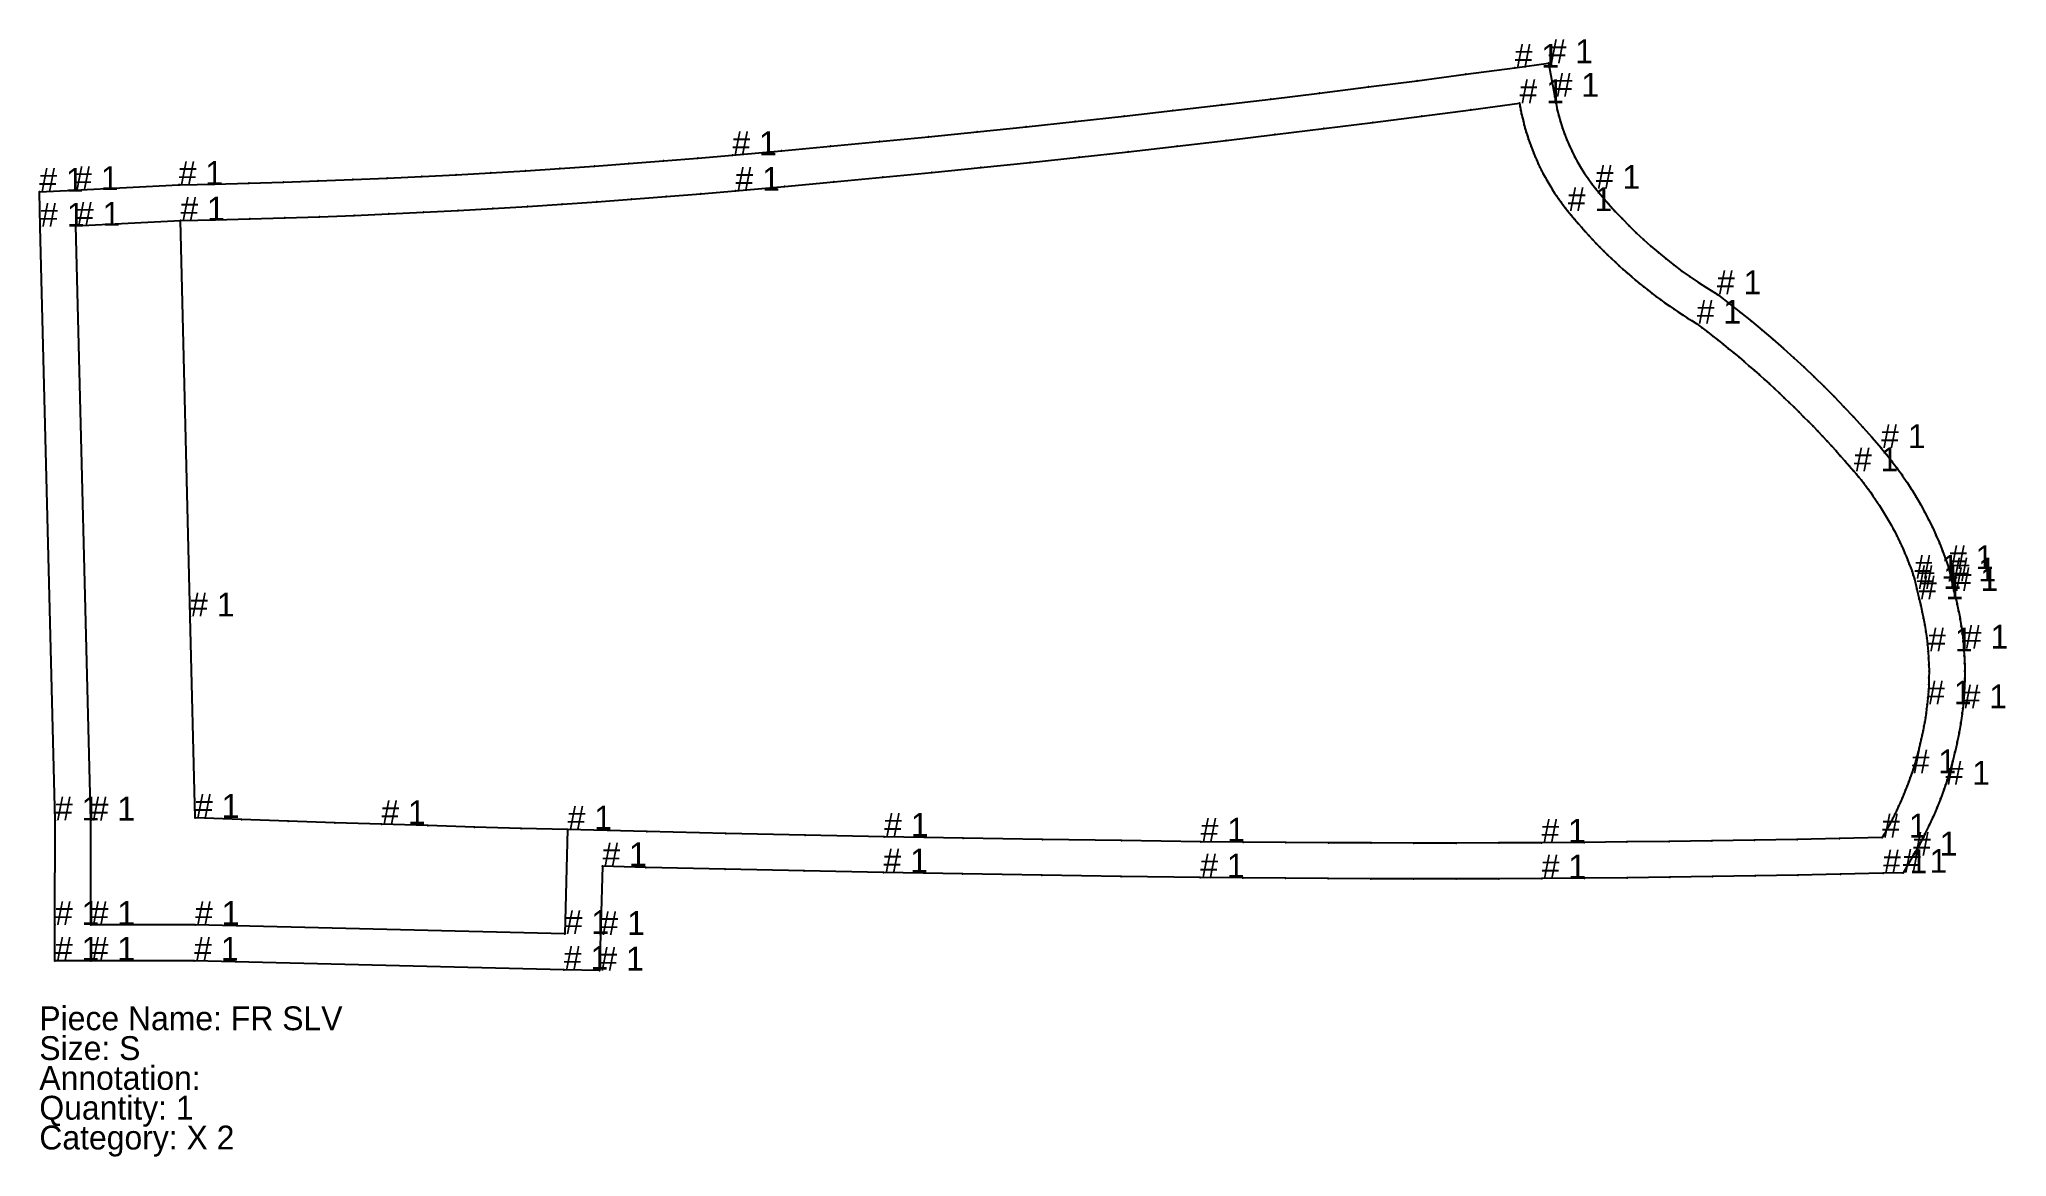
# Model space of a CAD drawing. Extents: x 0 to 5390, y -290 to 286.
# Drawn here: x 3834 to 4494, y -215 to 160 of the extents above; entities that cross this region are included whole.
import ezdxf

# ---------------------------------------------------------------- set-up
doc = ezdxf.new("R2010")
doc.units = 0

# ---------------------------------------------------------------- blocks, each defined once
blk = doc.blocks.new('FR_SLVS')
at = {"layer": '1'}
blk.add_lwpolyline([(188.83, -117.2), (188.19, -140.23), (187.85, -152.18), (175.9, -151.89), (51.94, -148.88), (17.24, -148.88), (5.23, -148.88), (5.24, -136.88), (5.25, -101.83), (0.29, 97.34), (0, 109.05), (11.7, 109.63), (46.74, 111.35), (47.07, 111.37), (58.69, 111.62), (70.29, 111.92), (81.89, 112.28), (93.48, 112.68), (105.08, 113.13), (116.67, 113.63), (128.25, 114.18), (139.84, 114.78), (151.42, 115.42), (163, 116.12), (174.58, 116.86), (186.16, 117.66), (197.73, 118.5), (209.29, 119.39), (220.86, 120.33), (232.42, 121.32), (248.85, 122.79), (265.29, 124.3), (281.71, 125.87), (298.14, 127.48), (314.55, 129.14), (330.97, 130.85), (347.38, 132.61), (363.78, 134.42), (380.17, 136.28), (396.57, 138.19), (412.95, 140.14), (429.33, 142.15), (445.71, 144.2), (462.07, 146.3), (478.43, 148.45), (494.81, 150.65), (506.16, 152.18), (508.21, 140.91), (508.63, 138.64), (509.07, 136.56), (509.59, 134.5), (510.17, 132.46), (510.81, 130.44), (511.52, 128.44), (512.29, 126.46), (513.13, 124.51), (514.02, 122.59), (514.98, 120.69), (516, 118.83), (517.08, 117), (518.21, 115.21), (519.41, 113.45), (520.66, 111.74), (521.98, 110.04), (524.08, 107.48), (526.26, 104.95), (528.49, 102.46), (530.77, 100.03), (533.11, 97.64), (535.51, 95.31), (537.95, 93.03), (540.44, 90.8), (542.98, 88.63), (545.57, 86.52), (548.2, 84.47), (550.88, 82.47), (553.6, 80.53), (556.37, 78.65), (559.17, 76.84), (562.13, 75.02), (562.62, 74.69), (563.1, 74.35), (566.83, 71.51), (570.53, 68.61), (574.18, 65.67), (577.79, 62.67), (581.37, 59.62), (584.9, 56.53), (588.38, 53.39), (591.83, 50.2), (595.23, 46.96), (598.58, 43.68), (601.89, 40.35), (605.15, 36.97), (608.37, 33.55), (611.54, 30.09), (614.66, 26.58), (617.62, 23.15), (617.69, 23.07), (617.77, 22.98), (619.43, 20.98), (619.53, 20.87), (619.62, 20.76), (621.24, 18.72), (621.32, 18.6), (621.41, 18.49), (622.98, 16.41), (623.07, 16.29), (623.15, 16.17), (624.67, 14.06), (624.75, 13.94), (624.84, 13.82), (626.3, 11.67), (626.38, 11.55), (626.46, 11.43), (627.88, 9.24), (627.95, 9.12), (628.03, 8.99), (629.39, 6.77), (629.46, 6.65), (629.54, 6.52), (630.84, 4.27), (630.92, 4.15), (630.99, 4.02), (632.24, 1.74), (632.31, 1.61), (632.37, 1.48), (633.57, -0.83), (633.64, -0.96), (633.7, -1.09), (634.84, -3.43), (634.9, -3.56), (634.96, -3.7), (636.05, -6.06), (636.1, -6.2), (636.16, -6.33), (637.19, -8.72), (637.24, -8.86), (637.3, -8.99), (638.27, -11.41), (638.32, -11.54), (638.37, -11.68), (639.28, -14.12), (639.33, -14.26), (639.38, -14.39), (640.22, -16.85), (640.44, -17.53), (640.61, -18.22), (641.35, -21.65), (642.04, -24.82), (642.54, -26.71), (642.57, -26.85), (642.61, -26.99), (643.13, -29.15), (643.16, -29.29), (643.19, -29.43), (643.65, -31.61), (643.68, -31.75), (643.71, -31.89), (644.12, -34.08), (644.15, -34.22), (644.17, -34.37), (644.53, -36.56), (644.55, -36.7), (644.57, -36.85), (644.88, -39.05), (644.9, -39.19), (644.92, -39.34), (645.17, -41.55), (645.18, -41.69), (645.2, -41.84), (645.4, -44.05), (645.41, -44.2), (645.42, -44.34), (645.56, -46.56), (645.57, -46.71), (645.58, -46.85), (645.67, -49.07), (645.68, -49.22), (645.68, -49.36), (645.72, -51.59), (645.72, -51.73), (645.72, -51.88), (645.7, -54.1), (645.7, -54.25), (645.7, -54.39), (645.63, -56.62), (645.62, -56.76), (645.62, -56.9), (645.49, -59.13), (645.49, -59.27), (645.47, -59.41), (645.3, -61.63), (645.28, -61.82), (645.26, -62.01), (645.02, -64.22), (644.85, -65.7), (644.83, -65.88), (644.81, -66.06), (644.39, -69), (644.36, -69.16), (644.34, -69.31), (643.84, -72.24), (643.81, -72.39), (643.78, -72.55), (643.21, -75.46), (643.18, -75.61), (643.15, -75.77), (642.5, -78.66), (642.46, -78.82), (642.42, -78.97), (641.7, -81.85), (641.66, -82), (641.62, -82.15), (640.82, -85.01), (640.77, -85.16), (640.73, -85.31), (639.85, -88.15), (639.8, -88.3), (639.76, -88.45), (639.28, -89.85), (638.81, -91.26), (638.75, -91.41), (638.7, -91.55), (637.68, -94.34), (637.62, -94.49), (637.57, -94.63), (636.47, -97.39), (636.41, -97.54), (636.35, -97.68), (635.18, -100.41), (635.12, -100.56), (635.05, -100.7), (633.81, -103.39), (633.75, -103.54), (633.68, -103.68), (632.37, -106.34), (632.3, -106.48), (632.23, -106.62), (630.85, -109.25), (630.77, -109.39), (630.7, -109.53), (629.25, -112.12), (629.19, -112.22), (629.13, -112.32), (628.38, -113.6), (625, -119.39), (618.3, -119.54), (604, -119.87), (589.69, -120.17), (575.38, -120.44), (561.06, -120.67), (546.75, -120.87), (532.44, -121.04), (518.13, -121.18), (503.84, -121.28), (489.5, -121.35), (475.19, -121.39), (460.88, -121.4), (446.56, -121.37), (432.25, -121.31), (417.94, -121.22), (403.63, -121.09), (389.34, -120.94), (362.76, -120.59), (336.2, -120.2), (309.64, -119.76), (283.1, -119.28), (256.52, -118.76), (229.96, -118.18), (203.41, -117.57)], close=True, dxfattribs=at)
at = {"layer": '14'}
blk.add_lwpolyline([(177.17, -104.91), (176.19, -139.89), (52.24, -136.88), (17.24, -136.88), (17.25, -101.84), (12.29, 97.64), (47.33, 99.37), (58.98, 99.62), (70.63, 99.93), (82.28, 100.28), (93.92, 100.69), (105.57, 101.14), (117.21, 101.64), (128.85, 102.19), (140.48, 102.79), (152.12, 103.44), (163.75, 104.14), (175.38, 104.89), (187, 105.69), (198.62, 106.53), (210.24, 107.43), (221.86, 108.37), (233.47, 109.37), (249.94, 110.84), (266.41, 112.36), (282.87, 113.92), (299.33, 115.54), (315.78, 117.21), (332.23, 118.92), (348.67, 120.68), (365.11, 122.5), (381.54, 124.36), (397.97, 126.27), (414.39, 128.23), (430.81, 130.24), (447.22, 132.3), (463.62, 134.4), (480.02, 136.56), (496.41, 138.76), (496.62, 137.53), (496.86, 136.3), (497.11, 135.07), (497.38, 133.84), (497.68, 132.63), (497.99, 131.41), (498.32, 130.2), (498.67, 129), (499.04, 127.8), (499.43, 126.61), (499.84, 125.43), (500.27, 124.25), (500.72, 123.08), (501.18, 121.91), (501.67, 120.76), (502.17, 119.61), (502.69, 118.47), (503.23, 117.34), (503.79, 116.22), (504.36, 115.1), (504.96, 114), (505.57, 112.9), (506.19, 111.82), (506.84, 110.74), (507.5, 109.68), (508.18, 108.63), (508.88, 107.58), (509.59, 106.55), (510.32, 105.53), (511.06, 104.52), (511.82, 103.53), (512.6, 102.55), (513.74, 101.15), (514.89, 99.76), (516.06, 98.39), (517.24, 97.03), (518.44, 95.68), (519.65, 94.34), (520.88, 93.02), (522.12, 91.72), (523.37, 90.42), (524.64, 89.14), (525.93, 87.88), (527.22, 86.62), (528.53, 85.39), (529.86, 84.17), (531.2, 82.96), (532.55, 81.76), (533.91, 80.59), (535.29, 79.42), (536.68, 78.28), (538.08, 77.14), (539.5, 76.03), (540.92, 74.92), (542.36, 73.84), (543.81, 72.77), (545.28, 71.72), (546.75, 70.68), (548.24, 69.66), (549.73, 68.65), (551.24, 67.67), (552.76, 66.69), (554.29, 65.74), (555.83, 64.8), (557.63, 63.44), (559.43, 62.06), (561.22, 60.67), (563, 59.27), (564.77, 57.85), (566.52, 56.42), (568.27, 54.99), (570.01, 53.54), (571.74, 52.07), (573.46, 50.6), (575.17, 49.11), (576.87, 47.61), (578.55, 46.1), (580.23, 44.58), (581.9, 43.05), (583.55, 41.51), (585.2, 39.95), (586.83, 38.38), (588.46, 36.8), (590.07, 35.21), (591.67, 33.61), (593.26, 32), (594.84, 30.38), (596.41, 28.75), (597.97, 27.1), (599.52, 25.45), (601.05, 23.78), (602.57, 22.11), (604.08, 20.42), (605.58, 18.72), (607.07, 17.02), (608.55, 15.3), (609.39, 14.31), (610.21, 13.3), (611.03, 12.28), (611.83, 11.26), (612.62, 10.23), (613.4, 9.18), (614.17, 8.13), (614.92, 7.07), (615.66, 5.99), (616.38, 4.91), (617.1, 3.82), (617.8, 2.73), (618.48, 1.62), (619.16, 0.51), (619.82, -0.62), (620.46, -1.75), (621.1, -2.88), (621.71, -4.03), (622.32, -5.18), (622.91, -6.34), (623.49, -7.51), (624.05, -8.68), (624.6, -9.87), (625.13, -11.05), (625.65, -12.25), (626.16, -13.45), (626.65, -14.65), (627.12, -15.86), (627.58, -17.08), (628.03, -18.3), (628.46, -19.53), (628.88, -20.77), (629.62, -24.19), (630.37, -27.62), (630.94, -29.77), (631.45, -31.94), (631.92, -34.11), (632.33, -36.3), (632.69, -38.5), (632.99, -40.7), (633.25, -42.91), (633.44, -45.13), (633.59, -47.35), (633.68, -49.57), (633.72, -51.79), (633.7, -54.02), (633.64, -56.24), (633.51, -58.46), (633.34, -60.68), (633.11, -62.89), (632.93, -64.37), (632.73, -65.84), (632.51, -67.3), (632.27, -68.77), (632.01, -70.23), (631.73, -71.69), (631.44, -73.14), (631.12, -74.59), (630.79, -76.04), (630.43, -77.48), (630.06, -78.91), (629.67, -80.34), (629.26, -81.77), (628.83, -83.19), (628.39, -84.61), (627.92, -86.01), (627.44, -87.42), (626.93, -88.81), (626.41, -90.2), (625.88, -91.58), (625.32, -92.96), (624.74, -94.33), (624.15, -95.69), (623.54, -97.04), (622.91, -98.38), (622.27, -99.72), (621.6, -101.05), (620.92, -102.36), (620.22, -103.67), (619.51, -104.97), (618.78, -106.26), (618.03, -107.54), (603.74, -107.88), (589.46, -108.17), (575.18, -108.44), (560.9, -108.67), (546.61, -108.87), (532.33, -109.04), (518.04, -109.18), (503.76, -109.28), (489.47, -109.35), (475.19, -109.39), (460.9, -109.4), (446.61, -109.37), (432.33, -109.31), (418.04, -109.22), (403.76, -109.09), (389.47, -108.94), (362.93, -108.59), (336.39, -108.2), (309.86, -107.77), (283.32, -107.29), (256.78, -106.76), (230.24, -106.19), (203.71, -105.57)], close=True, dxfattribs=at)
at = {"layer": '2'}
for p in [(506.16, 152.18), (496.41, 138.76), (0, 109.05), (47.33, 99.37), (47.33, 99.37), (12.29, 97.64), (5.25, -101.83), (17.25, -101.84), (52.24, -100.95), (52.24, -100.95), (52.24, -100.95), (52.24, -100.95), (52.24, -100.95), (177.17, -104.91), (177.17, -104.91), (177.17, -104.91), (177.17, -104.91), (177.17, -104.91), (618.03, -107.54), (188.83, -117.2), (188.83, -117.2), (625, -119.39), (17.24, -136.88), (52.24, -136.88), (176.19, -139.89), (5.23, -148.88), (51.94, -148.88), (187.85, -152.18)]:
    blk.add_point(p, dxfattribs=at)
at = {"layer": '3'}
for p in [(462.07, 146.3), (478.43, 148.45), (494.81, 150.65), (412.95, 140.14), (429.33, 142.15), (445.71, 144.2), (508.21, 140.91), (508.63, 138.64), (347.38, 132.61), (363.78, 134.42), (380.17, 136.28), (396.57, 138.19), (447.22, 132.3), (463.62, 134.4), (480.02, 136.56), (496.62, 137.53), (496.86, 136.3), (497.11, 135.07), (497.38, 133.84), (497.68, 132.63), (509.07, 136.56), (509.59, 134.5), (510.17, 132.46), (281.71, 125.87), (298.14, 127.48), (314.55, 129.14), (330.97, 130.85), (397.97, 126.27), (414.39, 128.23), (430.81, 130.24), (497.99, 131.41), (498.32, 130.2), (498.67, 129), (499.04, 127.8), (499.43, 126.61), (499.84, 125.43), (510.81, 130.44), (511.52, 128.44), (512.29, 126.46), (209.29, 119.39), (220.86, 120.33), (232.42, 121.32), (248.85, 122.79), (265.29, 124.3), (332.23, 118.92), (348.67, 120.68), (365.11, 122.5), (381.54, 124.36), (500.27, 124.25), (500.72, 123.08), (501.18, 121.91), (501.67, 120.76), (502.17, 119.61), (513.13, 124.51), (514.02, 122.59), (514.98, 120.69), (516, 118.83), (81.89, 112.28), (93.48, 112.68), (105.08, 113.13), (116.67, 113.63), (128.25, 114.18), (139.84, 114.78), (151.42, 115.42), (163, 116.12), (174.58, 116.86), (186.16, 117.66), (197.73, 118.5), (266.41, 112.36), (282.87, 113.92), (299.33, 115.54), (315.78, 117.21), (502.69, 118.47), (503.23, 117.34), (503.79, 116.22), (504.36, 115.1), (504.96, 114), (505.57, 112.9), (517.08, 117), (518.21, 115.21), (519.41, 113.45), (11.7, 109.63), (46.74, 111.35), (47.07, 111.37), (58.69, 111.62), (70.29, 111.92), (187, 105.69), (198.62, 106.53), (210.24, 107.43), (221.86, 108.37), (233.47, 109.37), (249.94, 110.84), (506.19, 111.82), (506.84, 110.74), (507.5, 109.68), (508.18, 108.63), (508.88, 107.58), (509.59, 106.55), (520.66, 111.74), (521.98, 110.04), (524.08, 107.48), (47.33, 99.37), (58.98, 99.62), (70.63, 99.93), (82.28, 100.28), (93.92, 100.69), (105.57, 101.14), (117.21, 101.64), (128.85, 102.19), (140.48, 102.79), (152.12, 103.44), (163.75, 104.14), (175.38, 104.89), (510.32, 105.53), (511.06, 104.52), (511.82, 103.53), (512.6, 102.55), (513.74, 101.15), (514.89, 99.76), (526.26, 104.95), (528.49, 102.46), (530.77, 100.03), (0.29, 97.34), (516.06, 98.39), (517.24, 97.03), (518.44, 95.68), (519.65, 94.34), (520.88, 93.02), (533.11, 97.64), (535.51, 95.31), (537.95, 93.03), (522.12, 91.72), (523.37, 90.42), (524.64, 89.14), (525.93, 87.88), (527.22, 86.62), (540.44, 90.8), (542.98, 88.63), (545.57, 86.52), (528.53, 85.39), (529.86, 84.17), (531.2, 82.96), (532.55, 81.76), (533.91, 80.59), (535.29, 79.42), (548.2, 84.47), (550.88, 82.47), (553.6, 80.53), (536.68, 78.28), (538.08, 77.14), (539.5, 76.03), (540.92, 74.92), (542.36, 73.84), (543.81, 72.77), (556.37, 78.65), (559.17, 76.84), (562.13, 75.02), (562.62, 74.69), (563.1, 74.35), (545.28, 71.72), (546.75, 70.68), (548.24, 69.66), (549.73, 68.65), (551.24, 67.67), (552.76, 66.69), (566.83, 71.51), (570.53, 68.61), (554.29, 65.74), (555.83, 64.8), (557.63, 63.44), (559.43, 62.06), (561.22, 60.67), (574.18, 65.67), (577.79, 62.67), (581.37, 59.62), (563, 59.27), (564.77, 57.85), (566.52, 56.42), (568.27, 54.99), (570.01, 53.54), (584.9, 56.53), (588.38, 53.39), (571.74, 52.07), (573.46, 50.6), (575.17, 49.11), (576.87, 47.61), (591.83, 50.2), (595.23, 46.96), (578.55, 46.1), (580.23, 44.58), (581.9, 43.05), (583.55, 41.51), (585.2, 39.95), (598.58, 43.68), (601.89, 40.35), (586.83, 38.38), (588.46, 36.8), (590.07, 35.21), (591.67, 33.61), (605.15, 36.97), (608.37, 33.55), (593.26, 32), (594.84, 30.38), (596.41, 28.75), (597.97, 27.1), (611.54, 30.09), (614.66, 26.58), (599.52, 25.45), (601.05, 23.78), (602.57, 22.11), (604.08, 20.42), (617.62, 23.15), (617.69, 23.07), (617.77, 22.98), (619.43, 20.98), (619.53, 20.87), (619.62, 20.76), (605.58, 18.72), (607.07, 17.02), (608.55, 15.3), (609.39, 14.31), (610.21, 13.3), (621.24, 18.72), (621.32, 18.6), (621.41, 18.49), (622.98, 16.41), (623.07, 16.29), (623.15, 16.17), (624.67, 14.06), (624.75, 13.94), (624.84, 13.82), (611.03, 12.28), (611.83, 11.26), (612.62, 10.23), (613.4, 9.18), (614.17, 8.13), (614.92, 7.07), (626.3, 11.67), (626.38, 11.55), (626.46, 11.43), (627.88, 9.24), (627.95, 9.12), (628.03, 8.99), (629.39, 6.77), (629.46, 6.65), (615.66, 5.99), (616.38, 4.91), (617.1, 3.82), (617.8, 2.73), (618.48, 1.62), (619.16, 0.51), (629.54, 6.52), (630.84, 4.27), (630.92, 4.15), (630.99, 4.02), (632.24, 1.74), (632.31, 1.61), (632.37, 1.48), (619.82, -0.62), (620.46, -1.75), (621.1, -2.88), (621.71, -4.03), (622.32, -5.18), (622.91, -6.34), (633.57, -0.83), (633.64, -0.96), (633.7, -1.09), (634.84, -3.43), (634.9, -3.56), (634.96, -3.7), (636.05, -6.06), (636.1, -6.2), (636.16, -6.33), (623.49, -7.51), (624.05, -8.68), (624.6, -9.87), (625.13, -11.05), (625.65, -12.25), (637.19, -8.72), (637.24, -8.86), (637.3, -8.99), (638.27, -11.41), (638.32, -11.54), (638.37, -11.68), (626.16, -13.45), (626.65, -14.65), (627.12, -15.86), (627.58, -17.08), (628.03, -18.3), (628.46, -19.53), (639.28, -14.12), (639.33, -14.26), (639.38, -14.39), (640.22, -16.85), (640.44, -17.53), (640.61, -18.22), (628.88, -20.77), (629.62, -24.19), (641.35, -21.65), (642.04, -24.82), (630.37, -27.62), (630.94, -29.77), (631.45, -31.94), (642.54, -26.71), (642.57, -26.85), (642.61, -26.99), (643.13, -29.15), (643.16, -29.29), (643.19, -29.43), (643.65, -31.61), (643.68, -31.75), (643.71, -31.89), (50.58, -33.41), (631.92, -34.11), (632.33, -36.3), (632.69, -38.5), (644.12, -34.08), (644.15, -34.22), (644.17, -34.37), (644.53, -36.56), (644.55, -36.7), (644.57, -36.85), (644.88, -39.05), (644.9, -39.19), (644.92, -39.34), (632.99, -40.7), (633.25, -42.91), (633.44, -45.13), (645.17, -41.55), (645.18, -41.69), (645.2, -41.84), (645.4, -44.05), (645.41, -44.2), (645.42, -44.34), (633.59, -47.35), (633.68, -49.57), (633.72, -51.79), (645.56, -46.56), (645.57, -46.71), (645.58, -46.85), (645.67, -49.07), (645.68, -49.22), (645.68, -49.36), (645.72, -51.59), (645.72, -51.73), (645.72, -51.88), (633.51, -58.46), (633.64, -56.24), (633.7, -54.02), (645.49, -59.13), (645.49, -59.27), (645.62, -56.76), (645.62, -56.9), (645.63, -56.62), (645.7, -54.1), (645.7, -54.25), (645.7, -54.39), (632.73, -65.84), (632.93, -64.37), (633.11, -62.89), (633.34, -60.68), (644.83, -65.88), (644.85, -65.7), (645.02, -64.22), (645.26, -62.01), (645.28, -61.82), (645.3, -61.63), (645.47, -59.41), (631.73, -71.69), (632.01, -70.23), (632.27, -68.77), (632.51, -67.3), (643.78, -72.55), (643.81, -72.39), (643.84, -72.24), (644.34, -69.31), (644.36, -69.16), (644.39, -69), (644.81, -66.06), (630.06, -78.91), (630.43, -77.48), (630.79, -76.04), (631.12, -74.59), (631.44, -73.14), (642.42, -78.97), (642.46, -78.82), (642.5, -78.66), (643.15, -75.77), (643.18, -75.61), (643.21, -75.46), (628.39, -84.61), (628.83, -83.19), (629.26, -81.77), (629.67, -80.34), (640.73, -85.31), (640.77, -85.16), (640.82, -85.01), (641.62, -82.15), (641.66, -82), (641.7, -81.85), (625.88, -91.58), (626.41, -90.2), (626.93, -88.81), (627.44, -87.42), (627.92, -86.01), (638.7, -91.55), (638.75, -91.41), (638.81, -91.26), (639.28, -89.85), (639.76, -88.45), (639.8, -88.3), (639.85, -88.15), (622.91, -98.38), (623.54, -97.04), (624.15, -95.69), (624.74, -94.33), (625.32, -92.96), (636.35, -97.68), (636.41, -97.54), (636.47, -97.39), (637.57, -94.63), (637.62, -94.49), (637.68, -94.34), (67.85, -101.51), (83.47, -102.05), (99.08, -102.58), (114.7, -103.08), (130.32, -103.56), (145.94, -104.03), (161.55, -104.48), (619.51, -104.97), (620.22, -103.67), (620.92, -102.36), (621.6, -101.05), (622.27, -99.72), (633.68, -103.68), (633.75, -103.54), (633.81, -103.39), (635.05, -100.7), (635.12, -100.56), (635.18, -100.41), (203.71, -105.57), (230.24, -106.19), (256.78, -106.76), (283.32, -107.29), (309.86, -107.77), (336.39, -108.2), (362.93, -108.59), (389.47, -108.94), (403.76, -109.09), (418.04, -109.22), (432.33, -109.31), (446.61, -109.37), (460.9, -109.4), (475.19, -109.39), (489.47, -109.35), (503.76, -109.28), (518.04, -109.18), (532.33, -109.04), (546.61, -108.87), (560.9, -108.67), (575.18, -108.44), (589.46, -108.17), (603.74, -107.88), (618.78, -106.26), (629.25, -112.12), (630.7, -109.53), (630.77, -109.39), (630.85, -109.25), (632.23, -106.62), (632.3, -106.48), (632.37, -106.34), (203.41, -117.57), (229.96, -118.18), (628.38, -113.6), (629.13, -112.32), (629.19, -112.22), (256.52, -118.76), (283.1, -119.28), (309.64, -119.76), (336.2, -120.2), (362.76, -120.59), (389.34, -120.94), (403.63, -121.09), (417.94, -121.22), (432.25, -121.31), (446.56, -121.37), (460.88, -121.4), (475.19, -121.39), (489.5, -121.35), (503.84, -121.28), (518.13, -121.18), (532.44, -121.04), (546.75, -120.87), (561.06, -120.67), (575.38, -120.44), (589.69, -120.17), (604, -119.87), (618.3, -119.54), (5.24, -136.88), (188.19, -140.23), (17.24, -148.88), (175.9, -151.89)]:
    blk.add_point(p, dxfattribs=at)
at = {"layer": '4'}
blk.add_point((642.04, -24.82, 10), dxfattribs=at)
at = {"layer": '8'}
for points in [[(52.24, -100.95), (50.58, -33.41), (47.33, 99.37)], [(177.17, -104.91), (161.55, -104.48), (145.94, -104.03), (130.32, -103.56), (114.7, -103.08), (99.08, -102.58), (83.47, -102.05), (67.85, -101.51), (52.24, -100.95)]]:
    blk.add_lwpolyline(points, dxfattribs=at)
for p in [(52.24, -100.95), (177.17, -104.91)]:
    blk.add_point(p, dxfattribs=at)
at = {"layer": '1'}
for s, p in [('# 1', (494.81, 150.65)), ('# 1', (506.16, 152.18)), ('# 1', (508.21, 140.91)), ('# 1', (232.42, 121.32)), ('# 1', (46.74, 111.35)), ('# 1', (0, 109.05)), ('# 1', (11.7, 109.63)), ('# 1', (521.98, 110.04)), ('# 1', (0.29, 97.34)), ('# 1', (562.62, 74.69)), ('# 1', (617.69, 23.07)), ('# 1', (640.44, -17.53)), ('# 1', (641.35, -21.65)), ('# 1', (642.04, -24.82)), ('# 1', (645.41, -44.2)), ('# 1', (645.02, -64.22)), ('# 1', (639.28, -89.85)), ('# 1', (5.25, -101.83)), ('# 1', (188.83, -117.2)), ('# 1', (188.83, -117.2)), ('# 1', (283.1, -119.28)), ('# 1', (618.3, -119.54)), ('# 1', (625, -119.39)), ('# 1', (628.38, -113.6)), ('# 1', (389.34, -120.94)), ('# 1', (503.84, -121.28)), ('# 1', (5.24, -136.88)), ('# 1', (188.19, -140.23)), ('# 1', (5.23, -148.88)), ('# 1', (17.24, -148.88)), ('# 1', (51.94, -148.88)), ('# 1', (175.9, -151.89)), ('# 1', (187.85, -152.18)), ('Piece Name: FR SLV', (0, -172.18)), ('Size: S', (0, -182.18)), ('Annotation: ', (0, -192.18)), ('Quantity: 1', (0, -202.18)), ('Category: X 2', (0, -212.18))]:
    blk.add_text(s, height=8, dxfattribs=at).set_placement(p)
at = {"layer": '14'}
for p in [(496.41, 138.76), (233.47, 109.37), (12.29, 97.64), (47.33, 99.37), (512.6, 102.55), (555.83, 64.8), (608.55, 15.3), (628.88, -20.77), (629.62, -24.19), (630.37, -27.62), (633.44, -45.13), (633.11, -62.89), (627.92, -86.01), (17.25, -101.84), (177.17, -104.91), (177.17, -104.91), (283.32, -107.29), (389.47, -108.94), (503.76, -109.28), (618.03, -107.54), (17.24, -136.88), (52.24, -136.88), (176.19, -139.89)]:
    blk.add_text('# 1', height=8, dxfattribs=at).set_placement(p)
at = {"layer": '4'}
blk.add_text('# 1', height=8, dxfattribs=at).set_placement((642.04, -24.82))
at = {"layer": '8'}
for p in [(47.33, 99.37), (50.58, -33.41), (52.24, -100.95), (52.24, -100.95), (52.24, -100.95), (114.7, -103.08), (177.17, -104.91), (177.17, -104.91)]:
    blk.add_text('# 1', height=8, dxfattribs=at).set_placement(p)

msp = doc.modelspace()

# ---------------------------------------------------------------- block references
at = {"layer": '1'}
msp.add_blockref('FR_SLVS', (3833.79, 0), dxfattribs=at)

doc.saveas('drawing.dxf')
